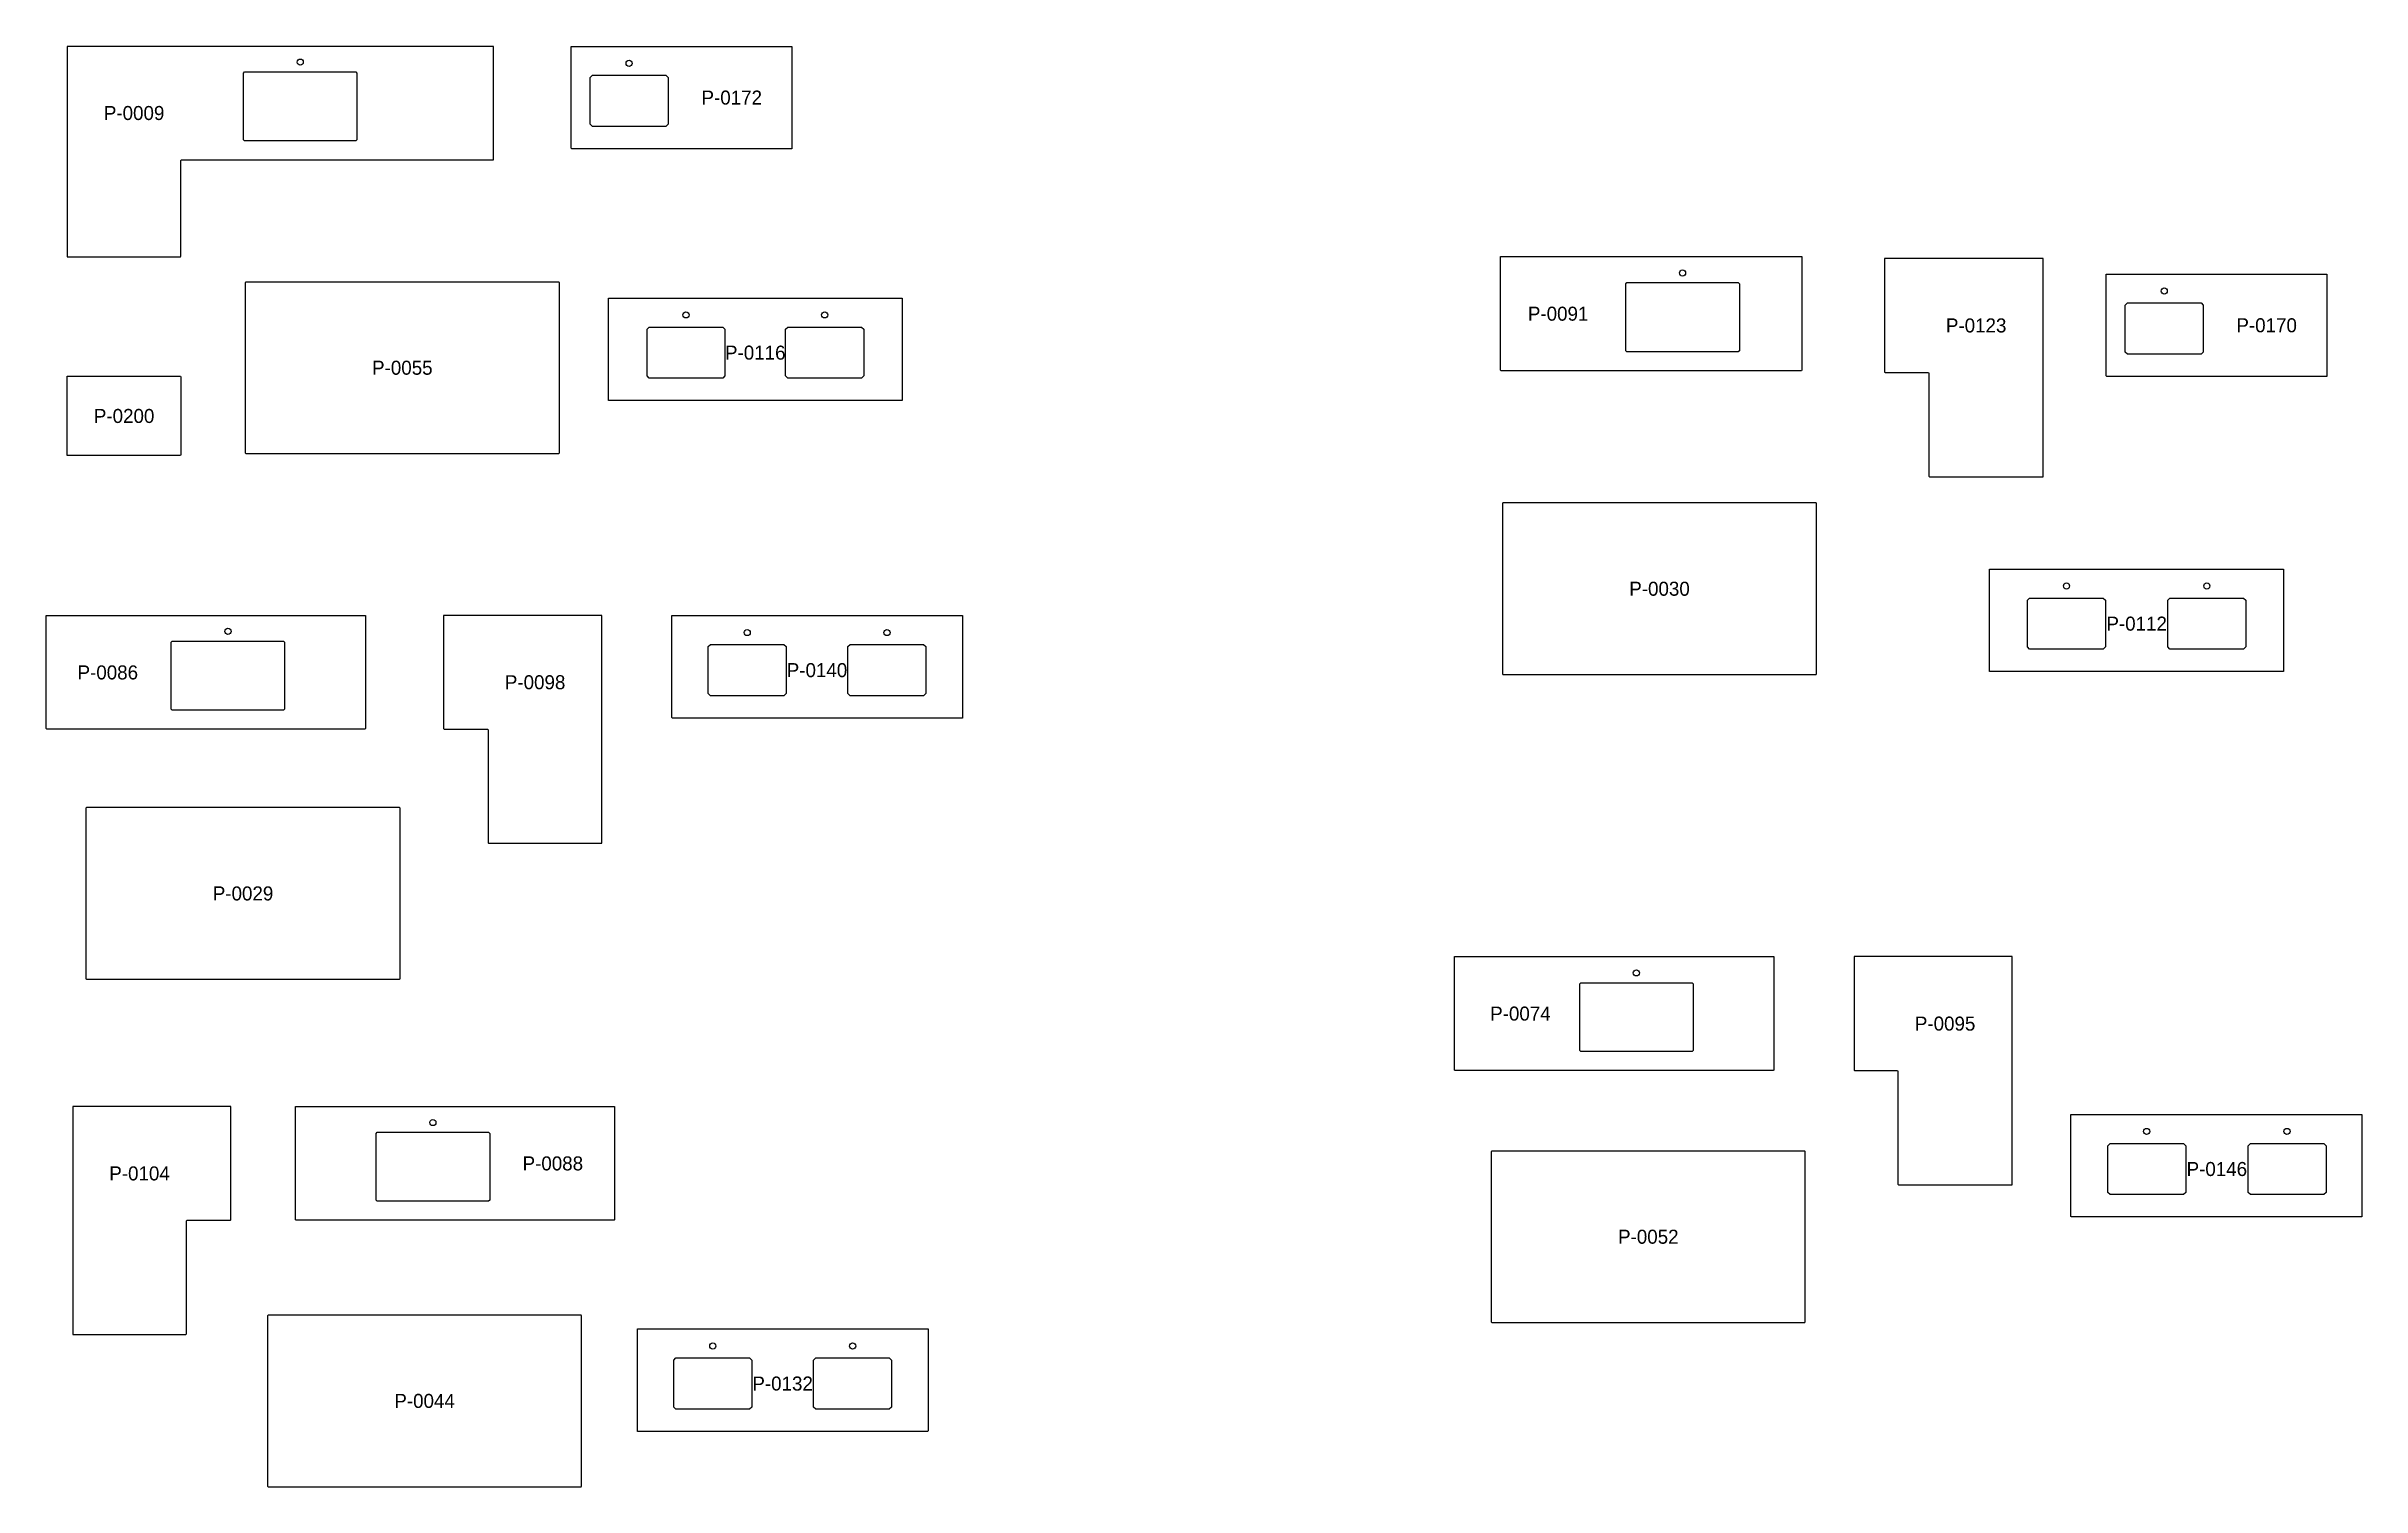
# Model space of a CAD drawing. Header units: millimetres. Extents: x -162346 to -102314, y -153508 to -130299.
# Drawn here: x -115514 to -102314, y -138749 to -130538 of the extents above; entities that cross this region are included whole.
import ezdxf
from ezdxf.enums import TextEntityAlignment as Align

# ---------------------------------------------------------------- set-up
doc = ezdxf.new("R2010")
doc.units = ezdxf.units.MM
for name, color, linetype in [('HOLES', 7, 'Continuous'), ('NUMBERS', 7, 'Continuous'), ('OUTER', 7, 'Continuous')]:
    doc.layers.add(name, color=color, linetype=linetype)

msp = doc.modelspace()

# ---------------------------------------------------------------- texts
at = {"layer": 'NUMBERS'}
for s, p in [('P-0172', (-111606, -130830)), ('P-0009', (-115013, -130918)), ('P-0091', (-106895, -132062)), ('P-0123', (-104512, -132129)), ('P-0170', (-102856, -132128)), ('P-0116', (-111472, -132284)), ('P-0055', (-113484, -132370)), ('P-0200', (-115070, -132645)), ('P-0030', (-106317, -133630)), ('P-0112', (-103597, -133829)), ('P-0086', (-115163, -134107)), ('P-0140', (-111120, -134094)), ('P-0098', (-112727, -134163)), ('P-0029', (-114392, -135367)), ('P-0074', (-107110, -136052)), ('P-0095', (-104689, -136109)), ('P-0088', (-112626, -136906)), ('P-0104', (-114982, -136963)), ('P-0146', (-103140, -136938)), ('P-0052', (-106381, -137324)), ('P-0132', (-111316, -138161)), ('P-0044', (-113357, -138260))]:
    msp.add_text(s, height=80, dxfattribs=at).set_placement(p, align=Align.MIDDLE_CENTER)

# ---------------------------------------------------------------- linework, layer by layer
at = {"layer": 'HOLES'}
for points in [[(-114384, -130684), (-113749, -130684), (-113743, -130690), (-113743, -131071), (-113749, -131077), (-114384, -131077), (-114390, -131071), (-114390, -130690)], [(-112400, -130703), (-111981, -130703), (-111968, -130716), (-111968, -130982), (-111981, -130995), (-112400, -130995), (-112413, -130982), (-112413, -130716)], [(-106504, -131885), (-105869, -131885), (-105862, -131892), (-105862, -132273), (-105869, -132279), (-106504, -132279), (-106510, -132273), (-106510, -131892)], [(-103650, -132001), (-103230, -132001), (-103218, -132014), (-103218, -132281), (-103230, -132293), (-103650, -132293), (-103662, -132281), (-103662, -132014)], [(-112077, -132138), (-111657, -132138), (-111645, -132150), (-111645, -132417), (-111657, -132430), (-112077, -132430), (-112089, -132417), (-112089, -132150)], [(-111286, -132138), (-110867, -132138), (-110854, -132150), (-110854, -132417), (-110867, -132430), (-111286, -132430), (-111299, -132417), (-111299, -132150)], [(-104207, -133683), (-103788, -133683), (-103775, -133695), (-103775, -133962), (-103788, -133975), (-104207, -133975), (-104220, -133962), (-104220, -133695)], [(-103407, -133683), (-102988, -133683), (-102975, -133695), (-102975, -133962), (-102988, -133975), (-103407, -133975), (-103420, -133962), (-103420, -133695)], [(-114796, -133929), (-114161, -133929), (-114155, -133935), (-114155, -134316), (-114161, -134322), (-114796, -134322), (-114802, -134316), (-114802, -133935)], [(-111728, -133948), (-111309, -133948), (-111296, -133960), (-111296, -134227), (-111309, -134240), (-111728, -134240), (-111741, -134227), (-111741, -133960)], [(-110931, -133948), (-110512, -133948), (-110499, -133960), (-110499, -134227), (-110512, -134240), (-110931, -134240), (-110944, -134227), (-110944, -133960)], [(-106766, -135876), (-106131, -135876), (-106125, -135882), (-106125, -136263), (-106131, -136269), (-106766, -136269), (-106772, -136263), (-106772, -135882)], [(-113628, -136728), (-112993, -136728), (-112986, -136735), (-112986, -137116), (-112993, -137122), (-113628, -137122), (-113634, -137116), (-113634, -136735)], [(-103749, -136792), (-103330, -136792), (-103317, -136805), (-103317, -137072), (-103330, -137084), (-103749, -137084), (-103762, -137072), (-103762, -136805)], [(-102949, -136792), (-102530, -136792), (-102517, -136805), (-102517, -137072), (-102530, -137084), (-102949, -137084), (-102962, -137072), (-102962, -136805)], [(-111924, -138015), (-111505, -138015), (-111492, -138028), (-111492, -138295), (-111505, -138308), (-111924, -138308), (-111937, -138295), (-111937, -138028)], [(-111127, -138015), (-110708, -138015), (-110695, -138028), (-110695, -138295), (-110708, -138308), (-111127, -138308), (-111140, -138295), (-111140, -138028)]]:
    msp.add_lwpolyline(points, close=True, dxfattribs=at)
for centre in [(-114066, -130628), (-112191, -130635), (-106186, -131830), (-103440, -131933), (-111867, -132069), (-111076, -132069), (-103997, -133614), (-103197, -133614), (-114478, -133873), (-111518, -133880), (-110721, -133880), (-106449, -135820), (-113310, -136673), (-103540, -136724), (-102740, -136724), (-111714, -137947), (-110917, -137947)]:
    msp.add_circle(centre, 17.5, dxfattribs=at)
at = {"layer": 'OUTER'}
for points in [[(-112965, -130538), (-115394, -130538), (-115394, -131738), (-114749, -131738), (-114746, -131735), (-114746, -131189), (-114743, -131185), (-112965, -131185)], [(-112521, -130538), (-111264, -130538), (-111264, -131122), (-112518, -131122), (-112521, -131119)], [(-107223, -131736), (-105505, -131736), (-105505, -132384), (-105508, -132387), (-107220, -132387), (-107223, -132384)], [(-104130, -131747), (-105035, -131747), (-105035, -132395), (-105031, -132398), (-104784, -132398), (-104781, -132402), (-104781, -132989), (-104777, -132992), (-104130, -132992)], [(-103770, -131836), (-102513, -131836), (-102513, -132420), (-103767, -132420), (-103770, -132417)], [(-112592, -131882), (-114376, -131882), (-114379, -131885), (-114379, -132856), (-114376, -132859), (-112592, -132859), (-112588, -132856), (-112588, -131885)], [(-112308, -131973), (-110635, -131973), (-110635, -132557), (-112308, -132557)], [(-115394, -132419), (-114749, -132419), (-114746, -132423), (-114746, -132867), (-114749, -132870), (-115394, -132870)], [(-105425, -133141), (-107210, -133141), (-107213, -133144), (-107213, -134115), (-107210, -134119), (-105425, -134119), (-105422, -134115), (-105422, -133144)], [(-104436, -133518), (-102759, -133518), (-102759, -134102), (-104436, -134102)], [(-115514, -133783), (-113694, -133783), (-113694, -134427), (-113697, -134430), (-115510, -134430), (-115514, -134427)], [(-112347, -133783), (-113249, -133783), (-113249, -134427), (-113246, -134430), (-112998, -134430), (-112995, -134434), (-112995, -135078), (-112992, -135081), (-112347, -135081)], [(-111947, -133783), (-110290, -133783), (-110290, -134367), (-111944, -134367), (-111947, -134364)], [(-113500, -134878), (-115284, -134878), (-115288, -134881), (-115288, -135853), (-115284, -135856), (-113500, -135856), (-113497, -135853), (-113497, -134881)], [(-107485, -135727), (-105666, -135727), (-105666, -136374), (-105669, -136377), (-107482, -136377), (-107485, -136374)], [(-104307, -135727), (-105208, -135727), (-105208, -136374), (-105205, -136377), (-104961, -136377), (-104958, -136381), (-104958, -137025), (-104954, -137028), (-104307, -137028)], [(-114712, -137230), (-114464, -137230), (-114461, -137227), (-114461, -136582), (-115362, -136582), (-115362, -137881), (-114718, -137881), (-114715, -137878), (-114715, -137233)], [(-114093, -136582), (-112274, -136582), (-112274, -137227), (-112277, -137230), (-114090, -137230), (-114093, -137227)], [(-103972, -136627), (-102314, -136627), (-102314, -137211), (-103968, -137211), (-103972, -137208)], [(-105489, -136836), (-107273, -136836), (-107277, -136839), (-107277, -137810), (-107273, -137813), (-105489, -137813), (-105486, -137810), (-105486, -136839)], [(-112465, -137771), (-114249, -137771), (-114252, -137775), (-114252, -138746), (-114249, -138749), (-112465, -138749), (-112462, -138746), (-112462, -137775)], [(-112143, -137850), (-110486, -137850), (-110486, -138431), (-110489, -138435), (-112143, -138435)]]:
    msp.add_lwpolyline(points, close=True, dxfattribs=at)

msp.set_redraw_order([(e.dxf.handle, doc.entitydb.next_handle()) for e in msp.query("TEXT MTEXT ATTDEF DIMENSION ARC_DIMENSION")])  # texts and dimensions are drawn at this point

doc.saveas('drawing.dxf')
